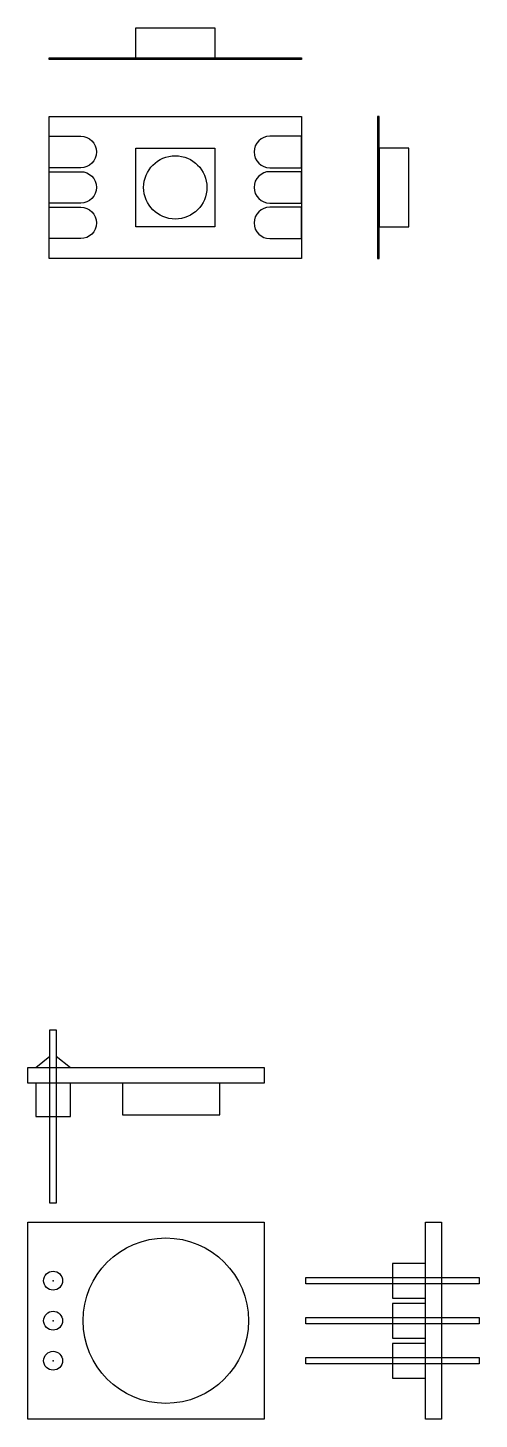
# Model space of a CAD drawing. Header units: millimetres. Extents: x -1110 to 1117, y -1011 to -125.
# Drawn here: x -955.6 to -927, y -346 to -257.7 of the extents above; entities that cross this region are included whole.
import ezdxf

# ---------------------------------------------------------------- set-up
doc = ezdxf.new("R2010")
doc.units = ezdxf.units.MM
doc.header["$MEASUREMENT"] = 0
doc.layers.add('Others$LED - Addressable', color=18, linetype='Continuous', true_color=0x000000)
doc.layers.add('Others$Touch Sensor', color=18, linetype='Continuous', true_color=0x000000)

msp = doc.modelspace()

# ---------------------------------------------------------------- linework, layer by layer
at = {"layer": 'Others$LED - Addressable'}
for points in [[(-948.767, -259.586), (-948.767, -257.686), (-943.767, -257.686), (-943.767, -259.586)], [(-952.267, -266.565), (-954.267, -266.565), (-954.267, -264.565), (-952.267, -264.565)], [(-940.267, -266.565), (-938.267, -266.565), (-938.267, -264.565), (-940.267, -264.565)], [(-952.267, -268.815), (-954.267, -268.815), (-954.267, -266.815), (-952.267, -266.815)], [(-940.267, -268.815), (-938.267, -268.815), (-938.267, -266.815), (-940.267, -266.815)], [(-952.267, -271.065), (-954.267, -271.065), (-954.267, -269.065), (-952.267, -269.065)], [(-940.267, -271.065), (-938.267, -271.065), (-938.267, -269.065), (-940.267, -269.065)]]:
    msp.add_lwpolyline(points, dxfattribs=at)
for points in [[(-938.267, -259.686), (-954.267, -259.686), (-954.267, -259.586), (-938.267, -259.586)], [(-954.267, -263.315), (-938.267, -263.315), (-938.267, -272.315), (-954.267, -272.315)], [(-933.44, -272.315), (-933.34, -272.315), (-933.34, -263.315), (-933.44, -263.315)], [(-948.767, -265.315), (-943.767, -265.315), (-943.767, -270.315), (-948.767, -270.315)], [(-933.34, -270.315), (-931.44, -270.315), (-931.44, -265.315), (-933.34, -265.315)]]:
    msp.add_lwpolyline(points, close=True, dxfattribs=at)
msp.add_circle((-946.267, -267.815), 2.007, dxfattribs=at)
at = {"layer": 'Others$LED - Addressable', "extrusion": (0, 0, -1)}
for centre in [(952.267, -265.565), (952.267, -267.815), (952.267, -270.065)]:
    msp.add_arc(centre, 1, 90, 270, dxfattribs=at)
at = {"layer": 'Others$LED - Addressable'}
for centre in [(-940.267, -265.565), (-940.267, -267.815), (-940.267, -270.065)]:
    msp.add_arc(centre, 1, 90, 270, dxfattribs=at)
at = {"layer": 'Others$Touch Sensor'}
for points in [[(-953.819, -332.269), (-954.219, -332.269), (-954.219, -321.269), (-953.819, -321.269)], [(-955.621, -324.669), (-955.621, -323.669), (-940.621, -323.669), (-940.621, -324.669)], [(-952.919, -324.669), (-955.119, -324.669), (-955.119, -326.769), (-952.919, -326.769)], [(-955.619, -333.486), (-940.619, -333.486), (-940.619, -345.986), (-955.619, -345.986)], [(-930.385, -333.486), (-929.385, -333.486), (-929.385, -345.986), (-930.385, -345.986)], [(-930.385, -338.296), (-930.385, -336.096), (-932.485, -336.096), (-932.485, -338.296)], [(-937.985, -337.396), (-937.985, -336.996), (-926.985, -336.996), (-926.985, -337.396)], [(-930.385, -340.836), (-930.385, -338.636), (-932.485, -338.636), (-932.485, -340.836)], [(-937.985, -339.936), (-937.985, -339.536), (-926.985, -339.536), (-926.985, -339.936)], [(-930.385, -343.376), (-930.385, -341.176), (-932.485, -341.176), (-932.485, -343.376)], [(-937.985, -342.476), (-937.985, -342.076), (-926.985, -342.076), (-926.985, -342.476)]]:
    msp.add_lwpolyline(points, close=True, dxfattribs=at)
for points in [[(-955.119, -323.669), (-954.219, -322.953)], [(-953.819, -322.953), (-952.919, -323.669)], [(-949.622, -324.669), (-949.622, -326.669), (-943.435, -326.669), (-943.435, -324.669)]]:
    msp.add_lwpolyline(points, dxfattribs=at)
for centre, radius in [((-946.869, -339.736), 5.25), ((-954.019, -337.196), 0.6), ((-954.019, -339.736), 0.6), ((-954.019, -342.276), 0.6)]:
    msp.add_circle(centre, radius, dxfattribs=at)
for p in [(-954.019, -337.196), (-954.019, -339.736), (-954.019, -342.276)]:
    msp.add_point(p, dxfattribs=at)

doc.saveas('drawing.dxf')
